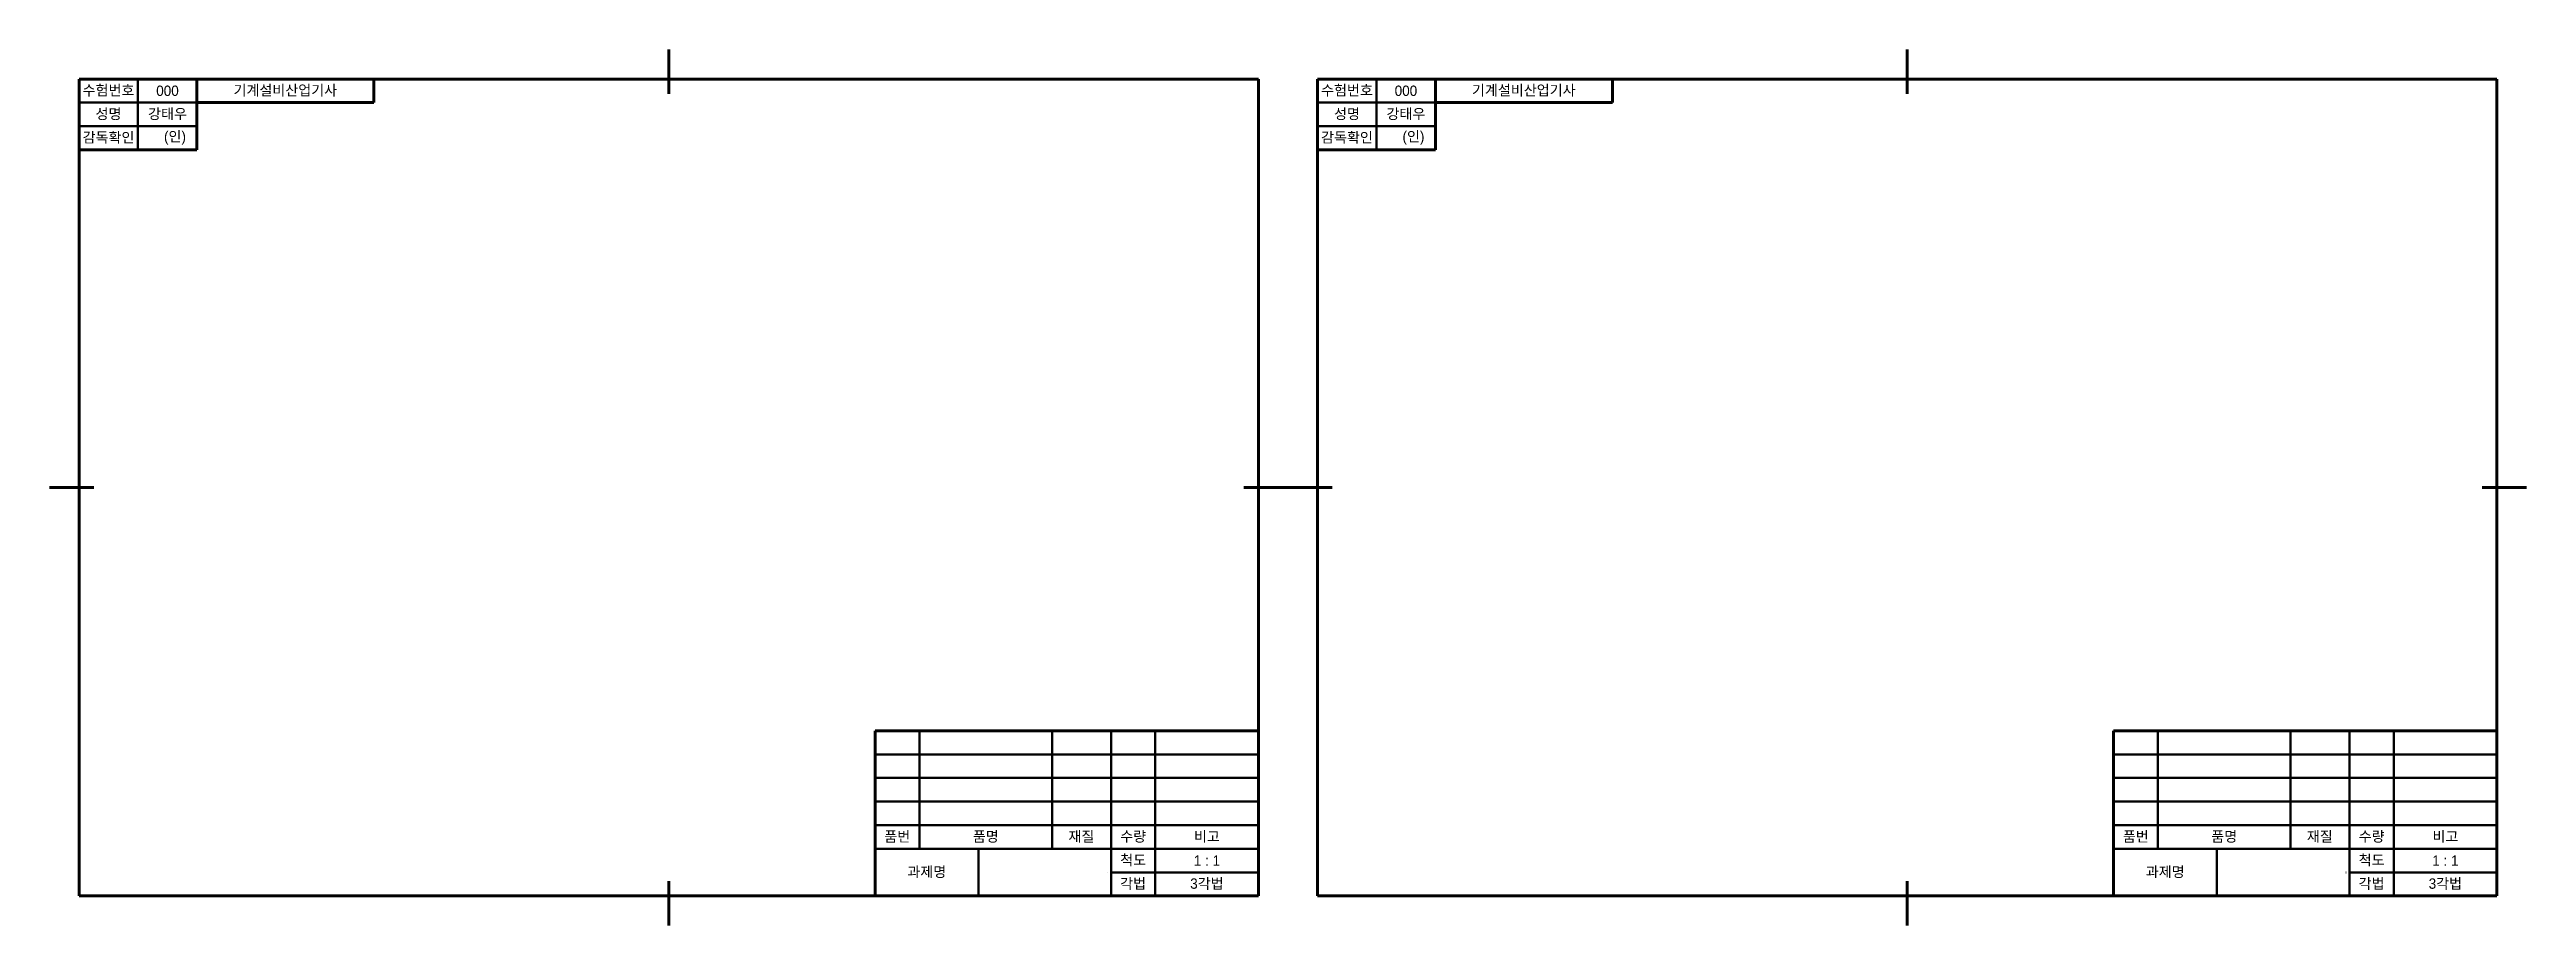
# Model space of a CAD drawing. Header units: millimetres. Extents: x 0 to 2520, y 0 to 297.
# Drawn here: x 1680 to 2520, y 0 to 297 of the extents above; entities that cross this region are included whole.
import ezdxf

# ---------------------------------------------------------------- set-up
doc = ezdxf.new("R2010")
doc.units = ezdxf.units.MM
doc.header["$LTSCALE"] = 0.5
for name, color, linetype, lineweight in [('1.윤곽선', 5, 'Continuous', 70), ('2.외형선', 3, 'Continuous', 50), ('4.일반주서', 2, 'Continuous', 35)]:
    doc.layers.add(name, color=color, linetype=linetype, lineweight=lineweight)
doc.styles.add('굴림', font='')
doc.styles.get('굴림').set_extended_font_data('Gulim')

msp = doc.modelspace()

# ---------------------------------------------------------------- texts
at = {"layer": '4.일반주서', "char_height": 3.5, "attachment_point": 5, "style": '굴림'}
for s, insert, width in [('수험번호', (1700, 283), 20), ('성명', (1700, 275), 20), ('강태우', (1720, 275), 20), ('000', (1720, 283), 20), ('기계설비산업기사', (1759.963, 283), 60.07361), ('수험번호', (2120, 283), 20), ('성명', (2120, 275), 20), ('강태우', (2140, 275), 20), ('000', (2140, 283), 20), ('기계설비산업기사', (2179.963, 283), 60.07361), ('감독확인', (1700, 267), 20), ('    (인)', (1720, 267), 20), ('감독확인', (2120, 267), 20), ('    (인)', (2140, 267), 20), ('품번', (1967.5, 30), 15), ('품명', (1997.5, 30), 45), ('재질', (2029.926, 30), 19.8528), ('수량', (2047.5, 30), 15), ('비고', (2072.5, 30), 35), ('품번', (2387.5, 30), 15), ('품명', (2417.5, 30), 45), ('재질', (2449.926, 30), 19.8528), ('수량', (2467.5, 30), 15), ('비고', (2492.5, 30), 35), ('과제명', (1977.5, 18), 35), ('척도', (2047.5, 22), 15), ('1 : 1', (2072.5, 22), 35), ('과제명', (2397.5, 18), 35), ('척도', (2467.5, 22), 15), ('1 : 1', (2492.5, 22), 35), ('각법', (2047.463, 14), 15.0736), ('3각법', (2072.5, 14), 35), ('각법', (2467.463, 14), 15.0736), ('3각법', (2492.5, 14), 35)]:
    msp.add_mtext(s, dxfattribs=dict(at, insert=insert, width=width))

# ---------------------------------------------------------------- linework, layer by layer
at = {"layer": '1.윤곽선'}
for p, q in [((1890, 297), (1890, 282)), ((2310, 297), (2310, 282)), ((2090, 287), (1690, 287)), ((1690, 287), (1690, 10)), ((1730, 287), (1730, 263)), ((1790, 287), (1790, 279)), ((2090, 10), (2090, 287)), ((2510, 287), (2110, 287)), ((2110, 287), (2110, 10)), ((2150, 287), (2150, 263)), ((2210, 287), (2210, 279)), ((2510, 10), (2510, 287)), ((1790, 279), (1730, 279)), ((2210, 279), (2150, 279)), ((1730, 263), (1690, 263)), ((2150, 263), (2110, 263)), ((1680, 148.5), (1695, 148.5)), ((2100, 148.5), (2085, 148.5)), ((2100, 148.5), (2115, 148.5)), ((2520, 148.5), (2505, 148.5)), ((1960, 66), (2090, 66)), ((1960, 10), (1960, 66)), ((2380, 66), (2510, 66)), ((2380, 10), (2380, 66)), ((1690, 10), (2090, 10)), ((1890, 0), (1890, 15)), ((2110, 10), (2510, 10)), ((2310, 0), (2310, 15))]:
    msp.add_line(p, q, dxfattribs=at)
at = {"layer": '2.외형선'}
for p, q in [((1710, 287), (1710, 263)), ((2130, 287), (2130, 263)), ((1710, 279), (1690, 279)), ((1710, 279), (1730, 279)), ((2130, 279), (2110, 279)), ((2130, 279), (2150, 279)), ((1730, 271), (1690, 271)), ((2150, 271), (2110, 271)), ((1975, 26), (1975, 66)), ((2020, 26), (2020, 66)), ((2040, 10), (2040, 66)), ((2055, 10), (2055, 66)), ((2395, 26), (2395, 66)), ((2440, 26), (2440, 66)), ((2460, 10), (2460, 66)), ((2475, 10), (2475, 66)), ((1960, 58), (2090, 58)), ((2380, 58), (2510, 58)), ((1960, 50), (2090, 50)), ((1960, 42), (2090, 42)), ((2380, 50), (2510, 50)), ((2380, 42), (2510, 42)), ((1960, 34), (2090, 34)), ((2380, 34), (2510, 34)), ((1960, 26), (2090, 26)), ((1995, 10), (1995, 26)), ((2380, 26), (2510, 26)), ((2415, 10), (2415, 26)), ((2038.76, 18), (2038.833, 18)), ((2040, 18), (2090, 18)), ((2458.76, 18), (2458.833, 18)), ((2460, 18), (2510, 18))]:
    msp.add_line(p, q, dxfattribs=at)

msp.set_redraw_order([(e.dxf.handle, doc.entitydb.next_handle()) for e in msp.query("TEXT MTEXT ATTDEF DIMENSION ARC_DIMENSION")])  # texts and dimensions are drawn at this point

doc.saveas('drawing.dxf')
